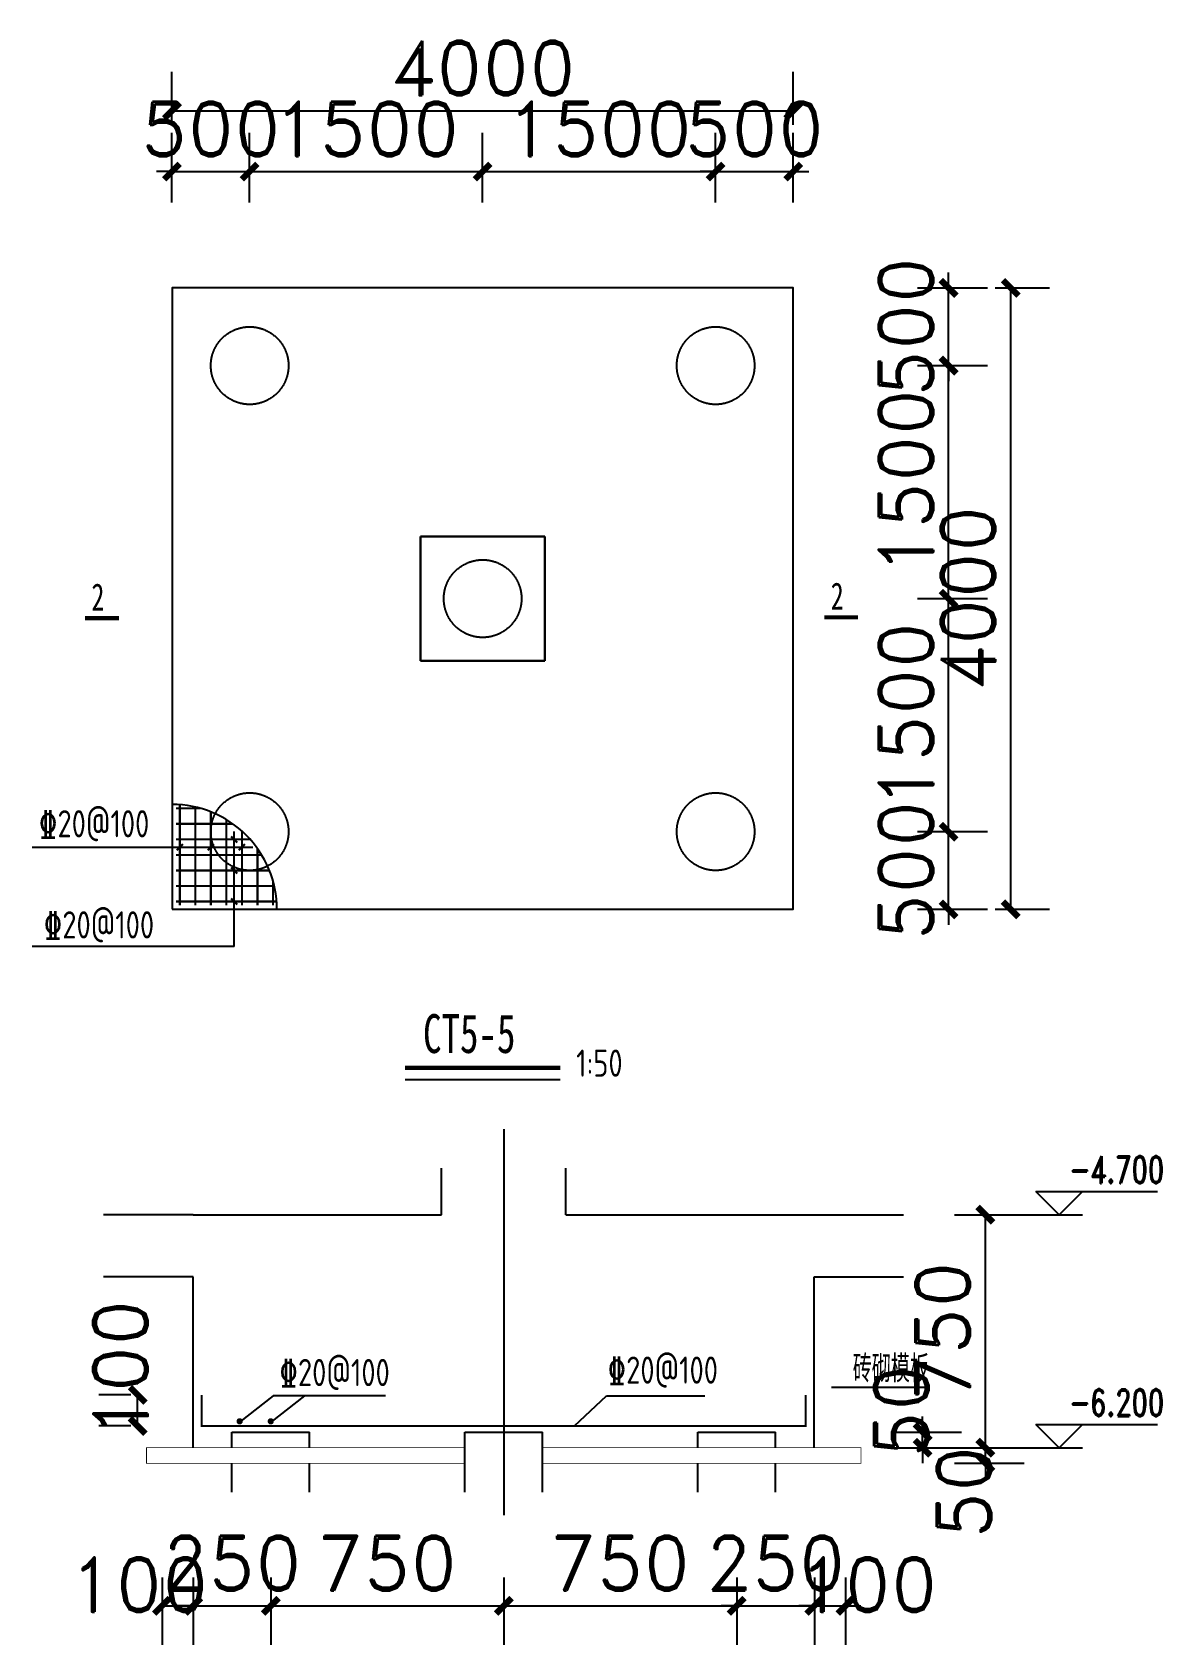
# Model space of a CAD drawing. Header units: millimetres. Extents: x -8252 to 341964, y -299084 to 206355.
# Drawn here: x 334691 to 341964, y 4392 to 14772 of the extents above; entities that cross this region are included whole.
import ezdxf

# ---------------------------------------------------------------- set-up
doc = ezdxf.new("R2010")
doc.units = ezdxf.units.MM
doc.header["$LTSCALE"] = 500
doc.header["$PDMODE"] = 2
doc.header["$PDSIZE"] = 200
doc.linetypes.add('ACAD_ISO08W100', pattern=[36, 24, -3, 6, -3])
doc.linetypes.add('DASH', pattern=[0.35, 0.25, -0.1])
for name, color, linetype in [('120', 253, 'Continuous'), ('1530', 253, 'Continuous'), ('2', 2, 'Continuous'), ('5', 2, 'Continuous'), ('52', 2, 'Continuous'), ('6', 7, 'Continuous'), ('DIM_ELEV', 3, 'Continuous'), ('PUB_DIM', 3, 'Continuous'), ('PUB_TEXT', 7, 'Continuous')]:
    doc.layers.add(name, color=color, linetype=linetype)
doc.styles.add('_TCH_DIM_T3', font='SIMPLEX', dxfattribs={"width": 0.705882, "bigfont": 'GBCBIG'})
doc.styles.add('hztxt', font='romand_pkpm', dxfattribs={"bigfont": 'hztxt'})
doc.styles.add('样式 1', font='tssdeng.shx')
doc.dimstyles.new('1-25 _TCH_ARCH&&100', dxfattribs={"dimtxt": 297.5, "dimasz": 100, "dimexe": 250, "dimexo": 300, "dimgap": 100, "dimtad": 1, "dimdec": 0, "dimlfac": 0.25, "dimzin": 0, "dimdsep": 46, "dimtxsty": '_TCH_DIM_T3', "dimblk": 'ARCHTICK', "dimcen": 0.09, "dimclrt": 7, "dimazin": 2, "dimtfac": 1, "dimtdec": 0, "dimtix": 1, "dimtmove": 2, "dimatfit": 3, "dimfxl": 1, "dimtolj": 1, "dimtzin": 0, "dimarcsym": 0})
doc.dimstyles.new('1-50 _TCH_ARCH&&100', dxfattribs={"dimtxt": 350, "dimasz": 100, "dimexe": 250, "dimexo": 300, "dimgap": 100, "dimtad": 1, "dimdec": 0, "dimlfac": 0.5, "dimzin": 0, "dimdsep": 46, "dimtxsty": 'hztxt', "dimblk": 'ARCHTICK', "dimcen": 0.09, "dimclrt": 7, "dimazin": 2, "dimtfac": 1, "dimtdec": 0, "dimtix": 1, "dimtmove": 2, "dimatfit": 3, "dimfxl": 1, "dimtolj": 1, "dimtzin": 0, "dimarcsym": 0})

msp = doc.modelspace()

# ---------------------------------------------------------------- texts
at = {"width": 0.7}
for p in [(335072.39, 11049.06), (339832.537, 11055.066)]:
    msp.add_text('2', height=175, dxfattribs=at).set_placement(p)
at = {"layer": '120'}
for s, style, width, p in [('%%13220@100', '样式 1', 0.8, (334733.915, 9589.317)), ('%%13220@100', '样式 1', 0.8, (334764.936, 8938.394)), ('1:50', '样式 1', 0.8, (338193.466, 8048.227)), ('%%13220@100', '样式 1', 0.8, (336282.161, 6056.547)), ('%%13220@100', '样式 1', 0.8, (338395.314, 6072.193)), ('砖砌模板', 'hztxt', 0.7, (339974.3, 6081.269))]:
    msp.add_text(s, height=175, dxfattribs=dict(at, style=style, width=width)).set_placement(p)
at = {"layer": '6', "width": 0.7}
msp.add_text('CT5-5', height=250, dxfattribs=at).set_placement((337207.252, 8201.082))
at = {"layer": 'PUB_TEXT', "style": 'hztxt', "width": 0.7}
for s, p in [('-4.700', (341370.359, 7362.542)), ('-6.200', (341370.359, 5862.542))]:
    msp.add_text(s, height=175, dxfattribs=at).set_placement(p)

# ---------------------------------------------------------------- blocks, each defined once
blk = doc.blocks.new('_ArchTick')
at = {"color": 0, "linetype": 'ByBlock', "const_width": 0.4}
blk.add_lwpolyline([(-0.5, -0.5), (0.5, 0.5)], dxfattribs=at)
blk = doc.blocks.new('*D1000')
at = {"layer": 'Defpoints', "color": 0, "transparency": 16777216}
for p in [(335370, 6000), (335627, 6000), (335627, 5800)]:
    blk.add_point(p, dxfattribs=at)
at = {"layer": 'PUB_DIM', "color": 0, "lineweight": -2, "transparency": 16777216}
for p, q in [((335327, 6000), (335120, 6000)), ((335370, 5800), (335370, 6000)), ((335327, 5800), (335120, 5800))]:
    blk.add_line(p, q, dxfattribs=at)
at = {"layer": 'PUB_DIM', "color": 0, "lineweight": -2, "transparency": 16777216, "xscale": 100, "yscale": 100, "zscale": 100}
for p, rotation in [((335370, 6000), 90), ((335370, 5800), 270)]:
    blk.add_blockref('_ArchTick', p, dxfattribs=dict(at, rotation=rotation))
at = {"layer": 'PUB_DIM', "color": 7, "transparency": 16777216, "insert": (335259, 6165), "char_height": 350, "attachment_point": 5, "rotation": 90, "style": 'hztxt'}
blk.add_mtext('\\A1;100', dxfattribs=at)
blk = doc.blocks.new('*D1001')
at = {"layer": 'Defpoints', "color": 0, "transparency": 16777216}
for p in [(335527, 5125), (335727, 5125), (335727, 4642)]:
    blk.add_point(p, dxfattribs=at)
at = {"layer": 'PUB_DIM', "color": 0, "lineweight": -2, "transparency": 16777216}
for p, q in [((335527, 4825), (335527, 4392)), ((335727, 4825), (335727, 4392)), ((335527, 4642), (335727, 4642))]:
    blk.add_line(p, q, dxfattribs=at)
at = {"layer": 'PUB_DIM', "color": 0, "lineweight": -2, "transparency": 16777216, "xscale": 100, "yscale": 100, "zscale": 100, "rotation": 180}
blk.add_blockref('_ArchTick', (335527, 4642), dxfattribs=at)
at = {"layer": 'PUB_DIM', "color": 0, "lineweight": -2, "transparency": 16777216, "xscale": 100, "yscale": 100, "zscale": 100}
blk.add_blockref('_ArchTick', (335727, 4642), dxfattribs=at)
at = {"layer": 'PUB_DIM', "color": 7, "transparency": 16777216, "insert": (335377, 4779), "char_height": 350, "attachment_point": 5, "style": 'hztxt'}
blk.add_mtext('\\A1;100', dxfattribs=at)
blk = doc.blocks.new('*D1002')
at = {"layer": 'Defpoints', "color": 0, "transparency": 16777216}
for p in [(335727, 5125), (336227, 5125), (336227, 4642)]:
    blk.add_point(p, dxfattribs=at)
at = {"layer": 'PUB_DIM', "color": 0, "lineweight": -2, "transparency": 16777216}
for p, q in [((335727, 4825), (335727, 4392)), ((336227, 4825), (336227, 4392)), ((335727, 4642), (335627, 4642)), ((335727, 4642), (336227, 4642)), ((336227, 4642), (336327, 4642))]:
    blk.add_line(p, q, dxfattribs=at)
at = {"layer": 'PUB_DIM', "color": 0, "lineweight": -2, "transparency": 16777216, "xscale": 100, "yscale": 100, "zscale": 100}
blk.add_blockref('_ArchTick', (335727, 4642), dxfattribs=at)
at = {"layer": 'PUB_DIM', "color": 0, "lineweight": -2, "transparency": 16777216, "xscale": 100, "yscale": 100, "zscale": 100, "rotation": 180}
blk.add_blockref('_ArchTick', (336227, 4642), dxfattribs=at)
at = {"layer": 'PUB_DIM', "color": 7, "transparency": 16777216, "insert": (335977, 4917), "char_height": 350, "attachment_point": 5, "style": 'hztxt'}
blk.add_mtext('\\A1;250', dxfattribs=at)
blk = doc.blocks.new('*D1003')
at = {"layer": 'Defpoints', "color": 0, "transparency": 16777216}
for p in [(336227, 5125), (337727, 5125), (337727, 4642)]:
    blk.add_point(p, dxfattribs=at)
at = {"layer": 'PUB_DIM', "color": 0, "lineweight": -2, "transparency": 16777216}
for p, q in [((336227, 4825), (336227, 4392)), ((337727, 4825), (337727, 4392)), ((336227, 4642), (337727, 4642))]:
    blk.add_line(p, q, dxfattribs=at)
at = {"layer": 'PUB_DIM', "color": 0, "lineweight": -2, "transparency": 16777216, "xscale": 100, "yscale": 100, "zscale": 100, "rotation": 180}
blk.add_blockref('_ArchTick', (336227, 4642), dxfattribs=at)
at = {"layer": 'PUB_DIM', "color": 0, "lineweight": -2, "transparency": 16777216, "xscale": 100, "yscale": 100, "zscale": 100}
blk.add_blockref('_ArchTick', (337727, 4642), dxfattribs=at)
at = {"layer": 'PUB_DIM', "color": 7, "transparency": 16777216, "insert": (336977, 4917), "char_height": 350, "attachment_point": 5, "style": 'hztxt'}
blk.add_mtext('\\A1;750', dxfattribs=at)
blk = doc.blocks.new('*D1004')
at = {"layer": 'Defpoints', "color": 0, "transparency": 16777216}
for p in [(337727, 5125), (339227, 5125), (339227, 4642)]:
    blk.add_point(p, dxfattribs=at)
at = {"layer": 'PUB_DIM', "color": 0, "lineweight": -2, "transparency": 16777216}
for p, q in [((337727, 4825), (337727, 4392)), ((339227, 4825), (339227, 4392)), ((337727, 4642), (339227, 4642))]:
    blk.add_line(p, q, dxfattribs=at)
at = {"layer": 'PUB_DIM', "color": 0, "lineweight": -2, "transparency": 16777216, "xscale": 100, "yscale": 100, "zscale": 100, "rotation": 180}
blk.add_blockref('_ArchTick', (337727, 4642), dxfattribs=at)
at = {"layer": 'PUB_DIM', "color": 0, "lineweight": -2, "transparency": 16777216, "xscale": 100, "yscale": 100, "zscale": 100}
blk.add_blockref('_ArchTick', (339227, 4642), dxfattribs=at)
at = {"layer": 'PUB_DIM', "color": 7, "transparency": 16777216, "insert": (338477, 4917), "char_height": 350, "attachment_point": 5, "style": 'hztxt'}
blk.add_mtext('\\A1;750', dxfattribs=at)
blk = doc.blocks.new('*D1005')
at = {"layer": 'Defpoints', "color": 0, "transparency": 16777216}
for p in [(339227, 5125), (339727, 5125), (339727, 4642)]:
    blk.add_point(p, dxfattribs=at)
at = {"layer": 'PUB_DIM', "color": 0, "lineweight": -2, "transparency": 16777216}
for p, q in [((339227, 4825), (339227, 4392)), ((339727, 4825), (339727, 4392)), ((339227, 4642), (339127, 4642)), ((339227, 4642), (339727, 4642)), ((339727, 4642), (339827, 4642))]:
    blk.add_line(p, q, dxfattribs=at)
at = {"layer": 'PUB_DIM', "color": 0, "lineweight": -2, "transparency": 16777216, "xscale": 100, "yscale": 100, "zscale": 100}
blk.add_blockref('_ArchTick', (339227, 4642), dxfattribs=at)
at = {"layer": 'PUB_DIM', "color": 0, "lineweight": -2, "transparency": 16777216, "xscale": 100, "yscale": 100, "zscale": 100, "rotation": 180}
blk.add_blockref('_ArchTick', (339727, 4642), dxfattribs=at)
at = {"layer": 'PUB_DIM', "color": 7, "transparency": 16777216, "insert": (339477, 4917), "char_height": 350, "attachment_point": 5, "style": 'hztxt'}
blk.add_mtext('\\A1;250', dxfattribs=at)
blk = doc.blocks.new('*D1006')
at = {"layer": 'Defpoints', "color": 0, "transparency": 16777216}
for p in [(339727, 5125), (339927, 5125), (339927, 4642)]:
    blk.add_point(p, dxfattribs=at)
at = {"layer": 'PUB_DIM', "color": 0, "lineweight": -2, "transparency": 16777216}
for p, q in [((339727, 4825), (339727, 4392)), ((339927, 4825), (339927, 4392)), ((339727, 4642), (339627, 4642)), ((339727, 4642), (339927, 4642)), ((339927, 4642), (340027, 4642))]:
    blk.add_line(p, q, dxfattribs=at)
at = {"layer": 'PUB_DIM', "color": 0, "lineweight": -2, "transparency": 16777216, "xscale": 100, "yscale": 100, "zscale": 100}
blk.add_blockref('_ArchTick', (339727, 4642), dxfattribs=at)
at = {"layer": 'PUB_DIM', "color": 0, "lineweight": -2, "transparency": 16777216, "xscale": 100, "yscale": 100, "zscale": 100, "rotation": 180}
blk.add_blockref('_ArchTick', (339927, 4642), dxfattribs=at)
at = {"layer": 'PUB_DIM', "color": 7, "transparency": 16777216, "insert": (340070, 4779), "char_height": 350, "attachment_point": 5, "style": 'hztxt'}
blk.add_mtext('\\A1;100', dxfattribs=at)
blk = doc.blocks.new('*D1007')
at = {"layer": 'Defpoints', "color": 0, "transparency": 16777216}
for p in [(340330, 5660), (340828, 5660), (340330, 5560)]:
    blk.add_point(p, dxfattribs=at)
at = {"layer": 'PUB_DIM', "color": 0, "lineweight": -2, "transparency": 16777216}
for p, q in [((340828, 5660), (340828, 5760)), ((340630, 5660), (341078, 5660)), ((340828, 5560), (340828, 5660)), ((340630, 5560), (341078, 5560)), ((340828, 5560), (340828, 5460))]:
    blk.add_line(p, q, dxfattribs=at)
at = {"layer": 'PUB_DIM', "color": 0, "lineweight": -2, "transparency": 16777216, "xscale": 100, "yscale": 100, "zscale": 100}
for p, rotation in [((340828, 5660), 270), ((340828, 5560), 90)]:
    blk.add_blockref('_ArchTick', p, dxfattribs=dict(at, rotation=rotation))
at = {"layer": 'PUB_DIM', "color": 7, "transparency": 16777216, "insert": (340690, 5375), "char_height": 350, "attachment_point": 5, "rotation": 90, "style": 'hztxt'}
blk.add_mtext('\\A1;50', dxfattribs=at)
blk = doc.blocks.new('*D1008')
at = {"layer": 'Defpoints', "color": 0, "transparency": 16777216}
for p in [(340330, 7160), (340828, 7160), (340330, 5660)]:
    blk.add_point(p, dxfattribs=at)
at = {"layer": 'PUB_DIM', "color": 0, "lineweight": -2, "transparency": 16777216}
for p, q in [((340630, 7160), (341078, 7160)), ((340828, 5660), (340828, 7160)), ((340630, 5660), (341078, 5660))]:
    blk.add_line(p, q, dxfattribs=at)
at = {"layer": 'PUB_DIM', "color": 0, "lineweight": -2, "transparency": 16777216, "xscale": 100, "yscale": 100, "zscale": 100}
for p, rotation in [((340828, 7160), 90), ((340828, 5660), 270)]:
    blk.add_blockref('_ArchTick', p, dxfattribs=dict(at, rotation=rotation))
at = {"layer": 'PUB_DIM', "color": 7, "transparency": 16777216, "insert": (340553, 6410), "char_height": 350, "attachment_point": 5, "rotation": 90, "style": 'hztxt'}
blk.add_mtext('\\A1;750', dxfattribs=at)
blk = doc.blocks.new('*D1009')
at = {"layer": 'Defpoints', "color": 0, "transparency": 16777216}
for p in [(340591, 13126), (340991, 13126), (340591, 9126)]:
    blk.add_point(p, dxfattribs=at)
at = {"layer": 'PUB_DIM', "color": 0, "lineweight": -2, "transparency": 16777216}
for p, q in [((340891, 13126), (341241, 13126)), ((340991, 9126), (340991, 13126)), ((340891, 9126), (341241, 9126))]:
    blk.add_line(p, q, dxfattribs=at)
at = {"layer": 'PUB_DIM', "color": 0, "lineweight": -2, "transparency": 16777216, "xscale": 100, "yscale": 100, "zscale": 100}
for p, rotation in [((340991, 13126), 90), ((340991, 9126), 270)]:
    blk.add_blockref('_ArchTick', p, dxfattribs=dict(at, rotation=rotation))
at = {"layer": 'PUB_DIM', "color": 7, "transparency": 16777216, "insert": (340716, 11126), "char_height": 350, "attachment_point": 5, "rotation": 90, "style": 'hztxt'}
blk.add_mtext('\\A1;4000', dxfattribs=at)
blk = doc.blocks.new('*D1010')
at = {"layer": 'Defpoints', "color": 0, "transparency": 16777216}
for p in [(339591, 14267), (335591, 13875), (339591, 13875)]:
    blk.add_point(p, dxfattribs=at)
at = {"layer": 'PUB_DIM', "color": 0, "lineweight": -2, "transparency": 16777216}
for p, q in [((335591, 14175), (335591, 14517)), ((339591, 14175), (339591, 14517)), ((335591, 14267), (339591, 14267))]:
    blk.add_line(p, q, dxfattribs=at)
at = {"layer": 'PUB_DIM', "color": 0, "lineweight": -2, "transparency": 16777216, "xscale": 100, "yscale": 100, "zscale": 100, "rotation": 180}
blk.add_blockref('_ArchTick', (335591, 14267), dxfattribs=at)
at = {"layer": 'PUB_DIM', "color": 0, "lineweight": -2, "transparency": 16777216, "xscale": 100, "yscale": 100, "zscale": 100}
blk.add_blockref('_ArchTick', (339591, 14267), dxfattribs=at)
at = {"layer": 'PUB_DIM', "color": 7, "transparency": 16777216, "insert": (337591, 14542), "char_height": 350, "attachment_point": 5, "style": 'hztxt'}
blk.add_mtext('\\A1;4000', dxfattribs=at)
blk = doc.blocks.new('*D1011')
at = {"layer": 'Defpoints', "color": 0, "transparency": 16777216}
for p in [(340091, 13126), (340591, 13126), (340091, 12626)]:
    blk.add_point(p, dxfattribs=at)
at = {"layer": 'PUB_DIM', "color": 0, "lineweight": -2, "transparency": 16777216}
for p, q in [((340591, 13126), (340591, 13226)), ((340391, 13126), (340841, 13126)), ((340591, 12626), (340591, 13126)), ((340391, 12626), (340841, 12626)), ((340591, 12626), (340591, 12526))]:
    blk.add_line(p, q, dxfattribs=at)
at = {"layer": 'PUB_DIM', "color": 0, "lineweight": -2, "transparency": 16777216, "xscale": 100, "yscale": 100, "zscale": 100}
for p, rotation in [((340591, 13126), 270), ((340591, 12626), 90)]:
    blk.add_blockref('_ArchTick', p, dxfattribs=dict(at, rotation=rotation))
at = {"layer": 'PUB_DIM', "color": 7, "transparency": 16777216, "insert": (340316, 12876), "char_height": 350, "attachment_point": 5, "rotation": 90, "style": 'hztxt'}
blk.add_mtext('\\A1;500', dxfattribs=at)
blk = doc.blocks.new('*D1012')
at = {"layer": 'Defpoints', "color": 0, "transparency": 16777216}
for p in [(340091, 12626), (340591, 12626), (340091, 11126)]:
    blk.add_point(p, dxfattribs=at)
at = {"layer": 'PUB_DIM', "color": 0, "lineweight": -2, "transparency": 16777216}
for p, q in [((340391, 12626), (340841, 12626)), ((340591, 11126), (340591, 12626)), ((340391, 11126), (340841, 11126))]:
    blk.add_line(p, q, dxfattribs=at)
at = {"layer": 'PUB_DIM', "color": 0, "lineweight": -2, "transparency": 16777216, "xscale": 100, "yscale": 100, "zscale": 100}
for p, rotation in [((340591, 12626), 90), ((340591, 11126), 270)]:
    blk.add_blockref('_ArchTick', p, dxfattribs=dict(at, rotation=rotation))
at = {"layer": 'PUB_DIM', "color": 7, "transparency": 16777216, "insert": (340316, 11876), "char_height": 350, "attachment_point": 5, "rotation": 90, "style": 'hztxt'}
blk.add_mtext('\\A1;1500', dxfattribs=at)
blk = doc.blocks.new('*D1013')
at = {"layer": 'Defpoints', "color": 0, "transparency": 16777216}
for p in [(340091, 11126), (340591, 11126), (340091, 9626)]:
    blk.add_point(p, dxfattribs=at)
at = {"layer": 'PUB_DIM', "color": 0, "lineweight": -2, "transparency": 16777216}
for p, q in [((340391, 11126), (340841, 11126)), ((340591, 9626), (340591, 11126)), ((340391, 9626), (340841, 9626))]:
    blk.add_line(p, q, dxfattribs=at)
at = {"layer": 'PUB_DIM', "color": 0, "lineweight": -2, "transparency": 16777216, "xscale": 100, "yscale": 100, "zscale": 100}
for p, rotation in [((340591, 11126), 90), ((340591, 9626), 270)]:
    blk.add_blockref('_ArchTick', p, dxfattribs=dict(at, rotation=rotation))
at = {"layer": 'PUB_DIM', "color": 7, "transparency": 16777216, "insert": (340316, 10376), "char_height": 350, "attachment_point": 5, "rotation": 90, "style": 'hztxt'}
blk.add_mtext('\\A1;1500', dxfattribs=at)
blk = doc.blocks.new('*D1014')
at = {"layer": 'Defpoints', "color": 0, "transparency": 16777216}
for p in [(340091, 9626), (340591, 9626), (340091, 9126)]:
    blk.add_point(p, dxfattribs=at)
at = {"layer": 'PUB_DIM', "color": 0, "lineweight": -2, "transparency": 16777216}
for p, q in [((340591, 9626), (340591, 9726)), ((340391, 9626), (340841, 9626)), ((340591, 9126), (340591, 9626)), ((340391, 9126), (340841, 9126)), ((340591, 9126), (340591, 9026))]:
    blk.add_line(p, q, dxfattribs=at)
at = {"layer": 'PUB_DIM', "color": 0, "lineweight": -2, "transparency": 16777216, "xscale": 100, "yscale": 100, "zscale": 100}
for p, rotation in [((340591, 9626), 270), ((340591, 9126), 90)]:
    blk.add_blockref('_ArchTick', p, dxfattribs=dict(at, rotation=rotation))
at = {"layer": 'PUB_DIM', "color": 7, "transparency": 16777216, "insert": (340316, 9376), "char_height": 350, "attachment_point": 5, "rotation": 90, "style": 'hztxt'}
blk.add_mtext('\\A1;500', dxfattribs=at)
blk = doc.blocks.new('*D1015')
at = {"layer": 'Defpoints', "color": 0, "transparency": 16777216}
for p in [(336091, 13875), (335591, 13376), (336091, 13376)]:
    blk.add_point(p, dxfattribs=at)
at = {"layer": 'PUB_DIM', "color": 0, "lineweight": -2, "transparency": 16777216}
for p, q in [((335591, 13676), (335591, 14125)), ((336091, 13676), (336091, 14125)), ((335591, 13875), (335491, 13875)), ((335591, 13875), (336091, 13875)), ((336091, 13875), (336191, 13875))]:
    blk.add_line(p, q, dxfattribs=at)
at = {"layer": 'PUB_DIM', "color": 0, "lineweight": -2, "transparency": 16777216, "xscale": 100, "yscale": 100, "zscale": 100}
blk.add_blockref('_ArchTick', (335591, 13875), dxfattribs=at)
at = {"layer": 'PUB_DIM', "color": 0, "lineweight": -2, "transparency": 16777216, "xscale": 100, "yscale": 100, "zscale": 100, "rotation": 180}
blk.add_blockref('_ArchTick', (336091, 13875), dxfattribs=at)
at = {"layer": 'PUB_DIM', "color": 7, "transparency": 16777216, "insert": (335841, 14150), "char_height": 350, "attachment_point": 5, "style": 'hztxt'}
blk.add_mtext('\\A1;500', dxfattribs=at)
blk = doc.blocks.new('*D1016')
at = {"layer": 'Defpoints', "color": 0, "transparency": 16777216}
for p in [(337591, 13875), (336091, 13376), (337591, 13376)]:
    blk.add_point(p, dxfattribs=at)
at = {"layer": 'PUB_DIM', "color": 0, "lineweight": -2, "transparency": 16777216}
for p, q in [((336091, 13676), (336091, 14125)), ((337591, 13676), (337591, 14125)), ((336091, 13875), (337591, 13875))]:
    blk.add_line(p, q, dxfattribs=at)
at = {"layer": 'PUB_DIM', "color": 0, "lineweight": -2, "transparency": 16777216, "xscale": 100, "yscale": 100, "zscale": 100, "rotation": 180}
blk.add_blockref('_ArchTick', (336091, 13875), dxfattribs=at)
at = {"layer": 'PUB_DIM', "color": 0, "lineweight": -2, "transparency": 16777216, "xscale": 100, "yscale": 100, "zscale": 100}
blk.add_blockref('_ArchTick', (337591, 13875), dxfattribs=at)
at = {"layer": 'PUB_DIM', "color": 7, "transparency": 16777216, "insert": (336841, 14150), "char_height": 350, "attachment_point": 5, "style": 'hztxt'}
blk.add_mtext('\\A1;1500', dxfattribs=at)
blk = doc.blocks.new('*D1017')
at = {"layer": 'Defpoints', "color": 0, "transparency": 16777216}
for p in [(339091, 13875), (337591, 13376), (339091, 13376)]:
    blk.add_point(p, dxfattribs=at)
at = {"layer": 'PUB_DIM', "color": 0, "lineweight": -2, "transparency": 16777216}
for p, q in [((337591, 13676), (337591, 14125)), ((339091, 13676), (339091, 14125)), ((337591, 13875), (339091, 13875))]:
    blk.add_line(p, q, dxfattribs=at)
at = {"layer": 'PUB_DIM', "color": 0, "lineweight": -2, "transparency": 16777216, "xscale": 100, "yscale": 100, "zscale": 100, "rotation": 180}
blk.add_blockref('_ArchTick', (337591, 13875), dxfattribs=at)
at = {"layer": 'PUB_DIM', "color": 0, "lineweight": -2, "transparency": 16777216, "xscale": 100, "yscale": 100, "zscale": 100}
blk.add_blockref('_ArchTick', (339091, 13875), dxfattribs=at)
at = {"layer": 'PUB_DIM', "color": 7, "transparency": 16777216, "insert": (338341, 14150), "char_height": 350, "attachment_point": 5, "style": 'hztxt'}
blk.add_mtext('\\A1;1500', dxfattribs=at)
blk = doc.blocks.new('*D1018')
at = {"layer": 'Defpoints', "color": 0, "transparency": 16777216}
for p in [(339591, 13875), (339091, 13376), (339591, 13376)]:
    blk.add_point(p, dxfattribs=at)
at = {"layer": 'PUB_DIM', "color": 0, "lineweight": -2, "transparency": 16777216}
for p, q in [((339091, 13676), (339091, 14125)), ((339591, 13676), (339591, 14125)), ((339091, 13875), (338991, 13875)), ((339091, 13875), (339591, 13875)), ((339591, 13875), (339691, 13875))]:
    blk.add_line(p, q, dxfattribs=at)
at = {"layer": 'PUB_DIM', "color": 0, "lineweight": -2, "transparency": 16777216, "xscale": 100, "yscale": 100, "zscale": 100}
blk.add_blockref('_ArchTick', (339091, 13875), dxfattribs=at)
at = {"layer": 'PUB_DIM', "color": 0, "lineweight": -2, "transparency": 16777216, "xscale": 100, "yscale": 100, "zscale": 100, "rotation": 180}
blk.add_blockref('_ArchTick', (339591, 13875), dxfattribs=at)
at = {"layer": 'PUB_DIM', "color": 7, "transparency": 16777216, "insert": (339341, 14150), "char_height": 350, "attachment_point": 5, "style": 'hztxt'}
blk.add_mtext('\\A1;500', dxfattribs=at)
blk = doc.blocks.new('*D1019')
at = {"layer": 'Defpoints', "color": 0, "transparency": 16777216}
for p in [(339927, 5760), (340424, 5760), (339927, 5660)]:
    blk.add_point(p, dxfattribs=at)
at = {"layer": 'PUB_DIM', "color": 0, "lineweight": -2, "transparency": 16777216}
for p, q in [((340424, 5760), (340424, 5860)), ((340227, 5760), (340674, 5760)), ((340424, 5660), (340424, 5760)), ((340227, 5660), (340674, 5660)), ((340424, 5660), (340424, 5560))]:
    blk.add_line(p, q, dxfattribs=at)
at = {"layer": 'PUB_DIM', "color": 0, "lineweight": -2, "transparency": 16777216, "xscale": 100, "yscale": 100, "zscale": 100}
for p, rotation in [((340424, 5760), 270), ((340424, 5660), 90)]:
    blk.add_blockref('_ArchTick', p, dxfattribs=dict(at, rotation=rotation))
at = {"layer": 'PUB_DIM', "color": 7, "transparency": 16777216, "insert": (340287, 5895), "char_height": 350, "attachment_point": 5, "rotation": 90, "style": 'hztxt'}
blk.add_mtext('\\A1;50', dxfattribs=at)

# ---------------------------------------------------------------- dimensions: what is measured, and where the dimension line sits
at = {"layer": 'PUB_DIM'}
for p1, p2, distance, text, picture, middle in [((335591.256, 13875.215), (339591.257, 13875.215), 392.174, '4000', '*D1010', (337591.256, 14542.389)), ((335591.256, 13376.045), (336091.255, 13376.045), 499.17, '500', '*D1015', (335841.255, 14150.215)), ((336091.255, 13376.045), (337591.256, 13376.045), 499.17, '1500', '*D1016', (336841.256, 14150.215)), ((337591.256, 13376.045), (339091.256, 13376.045), 499.17, '1500', '*D1017', (338341.256, 14150.215)), ((339091.256, 13376.045), (339591.257, 13376.045), 499.17, '500', '*D1018', (339341.256, 14150.215)), ((340091.257, 12626.045), (340091.257, 13126.045), -500, '500', '*D1011', (340316.257, 12876.045)), ((340591.257, 9126.045), (340591.257, 13126.045), -399.983, '4000', '*D1009', (340716.239, 11126.045)), ((340091.257, 11126.045), (340091.257, 12626.045), -500, '1500', '*D1012', (340316.257, 11876.045)), ((340091.257, 9626.045), (340091.257, 11126.045), -500, '1500', '*D1013', (340316.257, 10376.045)), ((340091.257, 9126.045), (340091.257, 9626.045), -500, '500', '*D1014', (340316.257, 9376.045))]:
    dim = msp.add_aligned_dim(p1=p1, p2=p2, distance=distance, text=text, dimstyle='1-25 _TCH_ARCH&&100', override={"dimtxt": 350, "dimtxsty": 'hztxt'}, dxfattribs=at)
    dim.commit()
    dim.dimension.update_dxf_attribs({"geometry": picture, "text_midpoint": middle})
for p1, p2, distance, picture, middle in [((340330.267, 5660.042), (340330.267, 7160.042), -497.592, '*D1008', (340552.859, 6410.042)), ((335726.687, 5125.008), (336227.165, 5125.008), -483.302, '*D1002', (335976.926, 4916.707)), ((336227.165, 5125.008), (337727.165, 5125.008), -483.302, '*D1003', (336977.165, 4916.707)), ((337727.165, 5125.008), (339227.165, 5125.008), -483.302, '*D1004', (338477.165, 4916.707)), ((339227.165, 5125.008), (339726.688, 5125.008), -483.302, '*D1005', (339476.927, 4916.707))]:
    dim = msp.add_aligned_dim(p1=p1, p2=p2, distance=distance, dimstyle='1-50 _TCH_ARCH&&100', override={"dimtxt": 350, "dimtxsty": 'hztxt'}, dxfattribs=at)
    dim.commit()
    dim.dimension.update_dxf_attribs({"geometry": picture, "text_midpoint": middle})
dim = msp.add_linear_dim(base=(335369.501, 6000.042), p1=(335626.683, 5800.042), p2=(335626.683, 6000.042), angle=90, dimstyle='1-50 _TCH_ARCH&&100', dxfattribs=at)
dim.commit()
dim.dimension.update_dxf_attribs({"geometry": '*D1000', "text_midpoint": (335258.927, 6165.488), "dimtype": 160})
for base, p1, p2, angle, picture, middle in [((340424.274, 5760.042), (339926.682, 5660.042), (339926.682, 5760.042), 90, '*D1019', (340286.774, 5894.92)), ((340827.859, 5660.042), (340330.267, 5560.042), (340330.267, 5660.042), 90, '*D1007', (340690.359, 5375.042)), ((335726.687, 4641.707), (335526.686, 5125.008), (335726.687, 5125.008), 0, '*D1001', (335377.165, 4779.207)), ((339926.688, 4641.707), (339726.688, 5125.008), (339926.688, 5125.008), 0, '*D1006', (340070.177, 4779.207))]:
    dim = msp.add_linear_dim(base=base, p1=p1, p2=p2, angle=angle, dimstyle='1-50 _TCH_ARCH&&100', override={"dimtxt": 350, "dimtxsty": 'hztxt'}, dxfattribs=at)
    dim.commit()
    dim.dimension.update_dxf_attribs({"geometry": picture, "text_midpoint": middle, "dimtype": 161})

# ---------------------------------------------------------------- linework, layer by layer
for p, q in [((337091.253, 8030.082), (338091.259, 8030.082)), ((336243.376, 5993.458), (336026.683, 5825.041)), ((336443.376, 5993.458), (336226.683, 5825.041)), ((336965.199, 5993.458), (336243.376, 5993.458)), ((338182.727, 5800.042), (338387.722, 5993.458)), ((338387.722, 5993.458), (339022.136, 5993.458))]:
    msp.add_line(p, q)
at = {"linetype": 'ACAD_ISO08W100', "ltscale": 50}
msp.add_line((337727.165, 7710.042), (337727.165, 5225.008), dxfattribs=at)
at = {"color": 7, "const_width": 27}
for points in [[(335030.136, 10999.953), (335248.791, 10999.953)], [(339790.283, 11005.958), (340008.938, 11005.958)]]:
    msp.add_lwpolyline(points, dxfattribs=at)
at = {"layer": '120'}
for p, q in [((335991.257, 8886.045), (335991.257, 9626.045)), ((334691.257, 9526.045), (336111.257, 9526.045)), ((335991.257, 8886.045), (334691.257, 8886.045)), ((339836.66, 6050.439), (340443.479, 6050.439)), ((339836.66, 6050.439), (340443.479, 6050.439))]:
    msp.add_line(p, q, dxfattribs=at)
at = {"layer": '120', "const_width": 13.5}
for points in [[(335621.256, 9506.045), (335661.257, 9546.045)], [(335821.255, 9506.045), (335861.256, 9546.045)], [(335971.255, 9596.045), (336011.256, 9556.045)], [(336021.257, 9506.045), (336061.255, 9546.045)], [(335971.255, 9396.045), (336011.256, 9356.045)], [(335971.255, 9196.045), (336011.256, 9156.045)]]:
    msp.add_lwpolyline(points, dxfattribs=at)
at = {"layer": '1530', "const_width": 5.4}
for points in [[(335426.682, 5560.042), (337476.683, 5560.042), (337476.683, 5660.042), (335426.682, 5660.042), (335426.682, 5560.042)], [(337976.683, 5560.042), (340026.683, 5560.042), (340026.683, 5660.042), (337976.683, 5660.042), (337976.683, 5560.042)]]:
    msp.add_lwpolyline(points, dxfattribs=at)
at = {"layer": '2', "lineweight": 30}
for p, q in [((337991.255, 11526.045), (337191.254, 11526.045)), ((337191.254, 11526.045), (337191.258, 10726.045)), ((337991.258, 10726.045), (337991.255, 11526.045)), ((337191.258, 10726.045), (337991.258, 10726.045))]:
    msp.add_line(p, q, dxfattribs=at)
at = {"layer": '2'}
for p, q in [((337326.683, 7160.042), (337326.683, 7460.042)), ((338126.683, 7160.042), (338126.683, 7460.042))]:
    msp.add_line(p, q, dxfattribs=at)
at = {"layer": '5', "linetype": 'DASH', "ltscale": 1500}
for p, q in [((335976.683, 5760.042), (336476.683, 5760.042)), ((338976.683, 5760.042), (339476.683, 5760.042))]:
    msp.add_line(p, q, dxfattribs=at)
at = {"layer": '5'}
for p, q in [((335976.683, 5660.042), (335976.683, 5760.042)), ((336476.683, 5660.042), (336476.683, 5760.042)), ((337476.683, 5375.008), (337476.683, 5760.042)), ((337476.683, 5760.042), (337976.683, 5760.042)), ((337976.683, 5375.008), (337976.683, 5760.042)), ((338976.683, 5660.042), (338976.683, 5760.042)), ((339476.683, 5660.042), (339476.683, 5760.042)), ((335976.683, 5375.008), (335976.683, 5560.042)), ((335976.683, 5375.008), (335976.683, 5560.042)), ((336476.683, 5375.008), (336476.683, 5560.042)), ((336476.683, 5375.008), (336476.683, 5560.042)), ((338976.683, 5375.008), (338976.683, 5560.042)), ((338976.683, 5375.008), (338976.683, 5560.042)), ((339476.683, 5375.008), (339476.683, 5560.042)), ((339476.683, 5375.008), (339476.683, 5560.042))]:
    msp.add_line(p, q, dxfattribs=at)
at = {"layer": '5', "linetype": 'DASH', "ltscale": 1500}
for centre in [(336091.255, 12626.045), (339091.256, 12626.045), (337591.256, 11126.045), (336091.255, 9626.045), (339091.256, 9626.045)]:
    msp.add_circle(centre, 250, dxfattribs=at)
at = {"layer": '52'}
for p, q in [((335726.683, 7160.042), (335150.506, 7160.042)), ((335726.683, 7160.042), (337326.683, 7160.042)), ((338126.683, 7160.042), (339726.683, 7160.042)), ((339725.721, 7160.042), (340301.898, 7160.042)), ((335726.683, 6760.042), (335150.506, 6760.042)), ((335726.683, 5660.042), (335726.683, 6760.042)), ((339725.721, 6760.042), (340301.898, 6760.042)), ((339726.683, 5660.042), (339726.683, 6760.042))]:
    msp.add_line(p, q, dxfattribs=at)
msp.add_lwpolyline([(335591.256, 9126.045), (339591.257, 9126.045), (339591.257, 13126.045), (335591.256, 13126.045), (335591.256, 9126.045)], dxfattribs=at)
at = {"layer": '6', "color": 1, "const_width": 13.5}
for points in [[(335616.257, 9776.045), (335773.258, 9776.045)], [(335641.255, 9151.045), (335641.255, 9799.191)], [(335741.255, 9151.045), (335741.255, 9784.168)], [(335841.257, 9151.045), (335841.257, 9753.042)], [(335616.257, 9676.045), (335982.568, 9676.045)], [(335941.255, 9151.045), (335941.255, 9703.216)], [(335616.257, 9576.045), (336094.371, 9576.045)], [(336041.256, 9151.045), (336041.256, 9629.161)], [(335616.257, 9476.045), (336168.426, 9476.045)], [(336141.255, 9151.045), (336141.255, 9517.358)], [(335616.257, 9376.045), (336218.253, 9376.045)], [(335616.257, 9276.045), (336249.378, 9276.045)], [(336241.255, 9151.045), (336241.255, 9308.051)], [(335616.257, 9176.045), (336264.401, 9176.045)], [(335976.682, 5800.042), (335781.682, 5800.042), (335781.682, 6000.042)], [(339476.683, 5800.042), (339671.683, 5800.042), (339671.683, 6000.042)], [(335781.682, 5800.042), (335781.682, 5800.042), (339671.683, 5800.042), (339671.683, 5800.042)]]:
    msp.add_lwpolyline(points, dxfattribs=at)
at = {"layer": '6', "const_width": 27}
msp.add_lwpolyline([(337091.253, 8105.082), (338091.25, 8105.082)], dxfattribs=at)
at = {"layer": '6', "const_width": 20}
for points in [[(336036.681, 5830.042, 1), (336016.683, 5830.042, 1), (336036.681, 5830.042, 1)], [(336236.681, 5830.042, 1), (336216.682, 5830.042, 1), (336236.681, 5830.042, 1)]]:
    msp.add_lwpolyline(points, format="xyb", dxfattribs=at)
at = {"layer": '6'}
msp.add_arc((335591.256, 9126.045), 675, 0, 90.0000025, dxfattribs=at)
at = {"layer": 'DIM_ELEV'}
for p, q in [((341302.859, 7160.042), (341152.859, 7310.042)), ((341152.859, 7310.042), (341935.359, 7310.042)), ((341302.859, 7160.042), (341452.859, 7310.042)), ((340952.859, 7160.042), (341452.859, 7160.042)), ((341302.859, 5660.042), (341152.859, 5810.042)), ((341152.859, 5810.042), (341935.359, 5810.042)), ((341302.859, 5660.042), (341452.859, 5810.042)), ((340952.859, 5660.042), (341452.859, 5660.042))]:
    msp.add_line(p, q, dxfattribs=at)

msp.set_redraw_order([(e.dxf.handle, doc.entitydb.next_handle()) for e in msp.query("TEXT MTEXT ATTDEF DIMENSION ARC_DIMENSION")])  # texts and dimensions are drawn at this point

doc.saveas('drawing.dxf')
